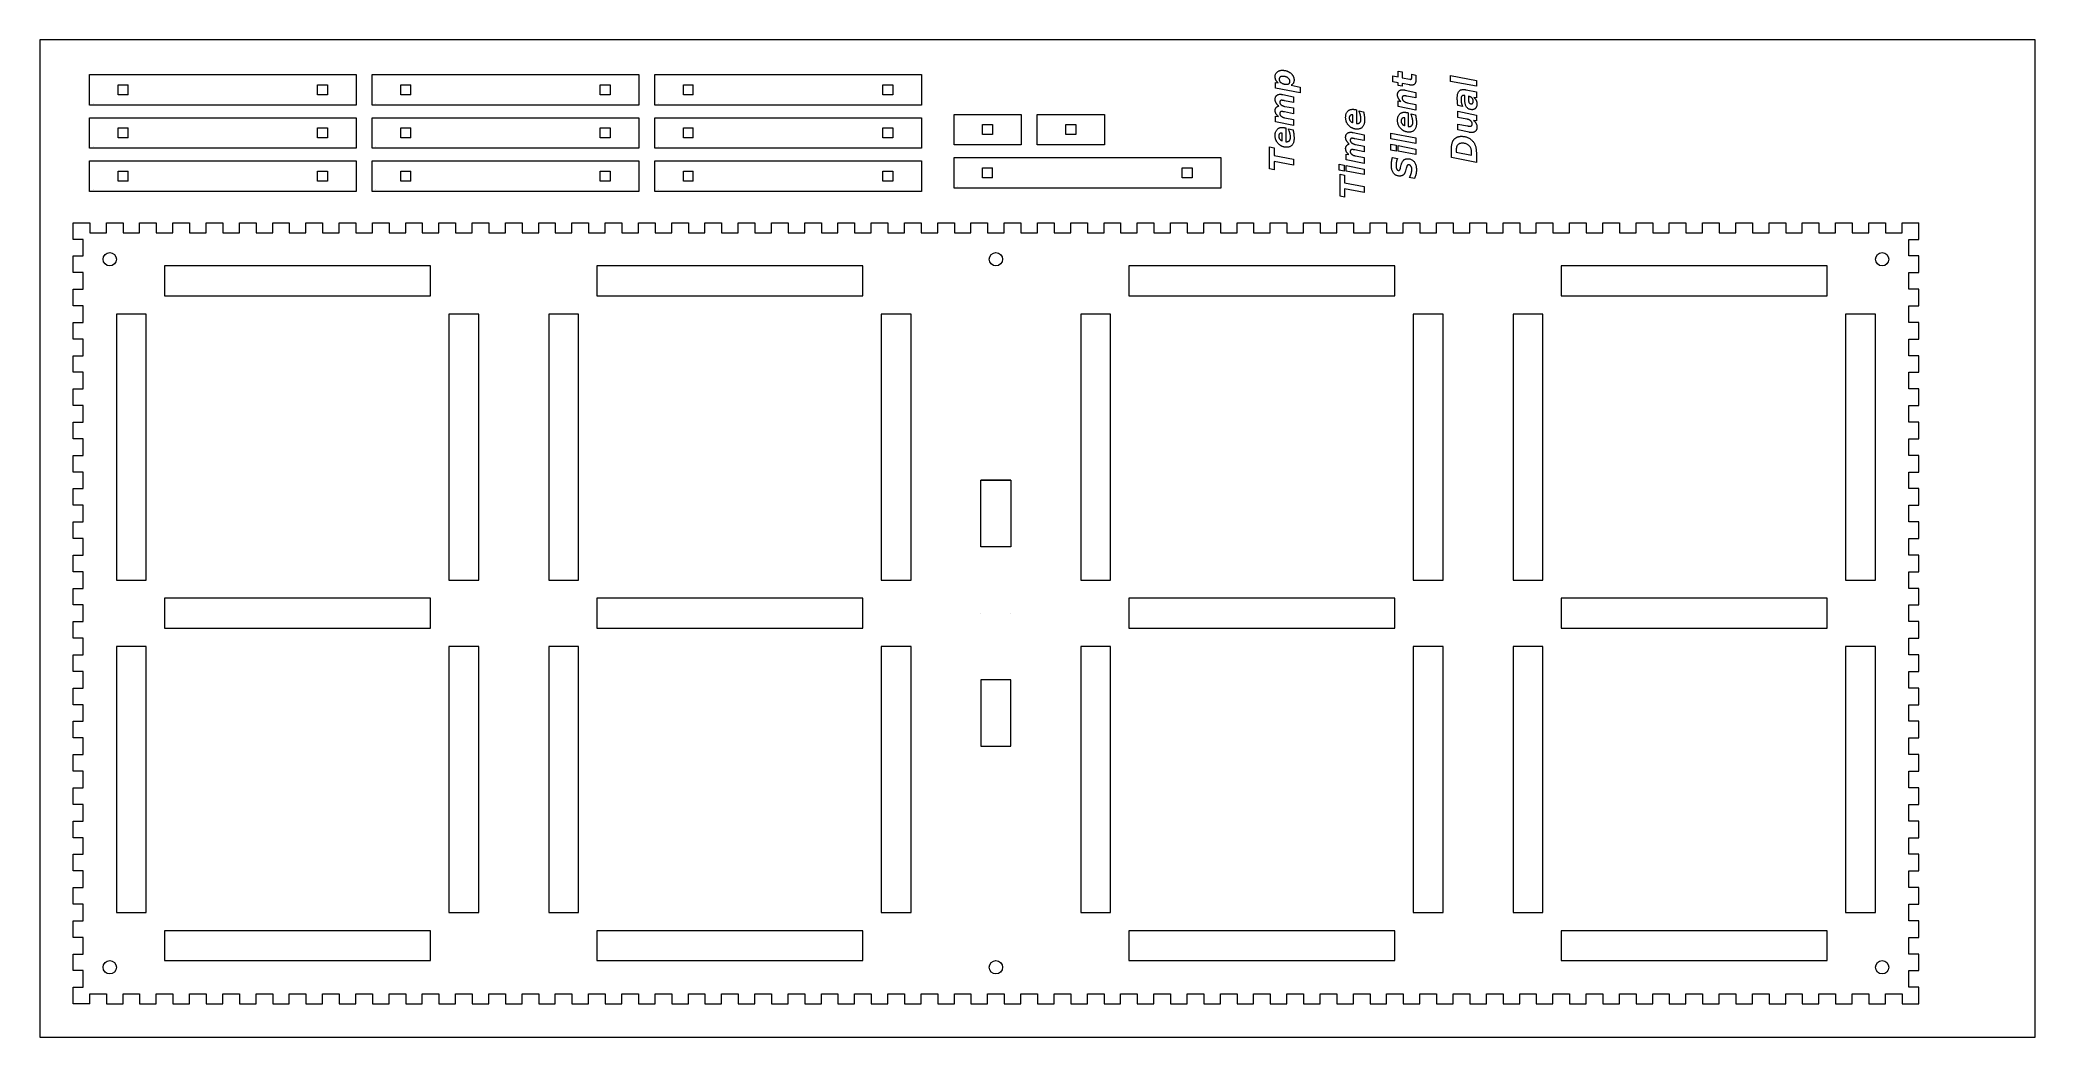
# Model space of a CAD drawing. Header units: millimetres. Extents: x 0 to 600, y 0 to 300.
import ezdxf

# ---------------------------------------------------------------- set-up
doc = ezdxf.new("R2010")
doc.units = ezdxf.units.MM
doc.layers.get('0').update_dxf_attribs({"linetype": 'CONTINUOUS', "lineweight": 0})

msp = doc.modelspace()

# ---------------------------------------------------------------- linework, layer by layer
for p, q in [((600, 300), (0, 300)), ((0, 300), (0, 0)), ((600, 0), (600, 300)), ((14.9, 280.4), (14.9, 289.6)), ((14.9, 289.6), (95.1, 289.6)), ((95.1, 289.6), (95.1, 280.4)), ((99.9, 280.4), (99.9, 289.6)), ((99.9, 289.6), (180.1, 289.6)), ((180.1, 289.6), (180.1, 280.4)), ((184.9, 280.4), (184.9, 289.6)), ((184.9, 289.6), (265.1, 289.6)), ((265.1, 289.6), (265.1, 280.4)), ((23.5, 283.5), (23.5, 286.5)), ((23.5, 286.5), (26.5, 286.5)), ((26.5, 283.5), (23.5, 283.5)), ((26.5, 283.5), (26.5, 286.5)), ((83.5, 286.5), (86.5, 286.5)), ((83.5, 283.5), (83.5, 286.5)), ((86.5, 283.5), (83.5, 283.5)), ((86.5, 286.5), (86.5, 283.5)), ((108.5, 283.5), (108.5, 286.5)), ((108.5, 286.5), (111.5, 286.5)), ((111.5, 283.5), (108.5, 283.5)), ((111.5, 283.5), (111.5, 286.5)), ((168.5, 286.5), (171.5, 286.5)), ((168.5, 283.5), (168.5, 286.5)), ((171.5, 283.5), (168.5, 283.5)), ((171.5, 286.5), (171.5, 283.5)), ((193.5, 283.5), (193.5, 286.5)), ((193.5, 286.5), (196.5, 286.5)), ((196.5, 283.5), (193.5, 283.5)), ((196.5, 283.5), (196.5, 286.5)), ((253.5, 286.5), (256.5, 286.5)), ((253.5, 283.5), (253.5, 286.5)), ((256.5, 283.5), (253.5, 283.5)), ((256.5, 286.5), (256.5, 283.5)), ((95.1, 280.4), (14.9, 280.4)), ((14.9, 267.4), (14.9, 276.6)), ((14.9, 276.6), (95.1, 276.6)), ((15, 281), (15, 281)), ((16, 281), (16, 281)), ((95.1, 276.6), (95.1, 267.4)), ((180.1, 280.4), (99.9, 280.4)), ((99.9, 267.4), (99.9, 276.6)), ((99.9, 276.6), (180.1, 276.6)), ((100, 281), (100, 281)), ((101, 281), (101, 281)), ((180.1, 276.6), (180.1, 267.4)), ((265.1, 280.4), (184.9, 280.4)), ((184.9, 267.4), (184.9, 276.6)), ((184.9, 276.6), (265.1, 276.6)), ((185, 281), (185, 281)), ((186, 281), (186, 281)), ((265.1, 276.6), (265.1, 267.4)), ((274.9, 268.4), (274.9, 277.6)), ((274.9, 277.6), (295.1, 277.6)), ((295.1, 277.6), (295.1, 268.4)), ((299.9, 268.4), (299.9, 277.6)), ((299.9, 277.6), (320.1, 277.6)), ((320.1, 277.6), (320.1, 268.4)), ((23.5, 270.5), (23.5, 273.5)), ((23.5, 273.5), (26.5, 273.5)), ((26.5, 270.5), (23.5, 270.5)), ((26.5, 270.5), (26.5, 273.5)), ((83.5, 273.5), (86.5, 273.5)), ((83.5, 270.5), (83.5, 273.5)), ((86.5, 270.5), (83.5, 270.5)), ((86.5, 273.5), (86.5, 270.5)), ((108.5, 270.5), (108.5, 273.5)), ((108.5, 273.5), (111.5, 273.5)), ((111.5, 270.5), (108.5, 270.5)), ((111.5, 270.5), (111.5, 273.5)), ((168.5, 273.5), (171.5, 273.5)), ((168.5, 270.5), (168.5, 273.5)), ((171.5, 270.5), (168.5, 270.5)), ((171.5, 273.5), (171.5, 270.5)), ((193.5, 270.5), (193.5, 273.5)), ((193.5, 273.5), (196.5, 273.5)), ((196.5, 270.5), (193.5, 270.5)), ((196.5, 270.5), (196.5, 273.5)), ((253.5, 273.5), (256.5, 273.5)), ((253.5, 270.5), (253.5, 273.5)), ((256.5, 270.5), (253.5, 270.5)), ((256.5, 273.5), (256.5, 270.5)), ((283.5, 271.5), (283.5, 274.5)), ((283.5, 274.5), (286.5, 274.5)), ((286.5, 271.5), (283.5, 271.5)), ((286.5, 274.5), (286.5, 271.5)), ((308.5, 271.5), (308.5, 274.5)), ((308.5, 274.5), (311.5, 274.5)), ((311.5, 271.5), (308.5, 271.5)), ((311.5, 274.5), (311.5, 271.5)), ((95.1, 267.4), (14.9, 267.4)), ((15, 268), (15, 268)), ((16, 268), (16, 268)), ((180.1, 267.4), (99.9, 267.4)), ((100, 268), (100, 268)), ((101, 268), (101, 268)), ((265.1, 267.4), (184.9, 267.4)), ((185, 268), (185, 268)), ((186, 268), (186, 268)), ((295.1, 268.4), (274.9, 268.4)), ((274.9, 255.4), (274.9, 264.6)), ((274.9, 264.6), (355.1, 264.6)), ((320.1, 268.4), (299.9, 268.4)), ((355.1, 264.6), (355.1, 255.4)), ((14.9, 254.4), (14.9, 263.6)), ((14.9, 263.6), (95.1, 263.6)), ((23.5, 257.5), (23.5, 260.5)), ((23.5, 260.5), (26.5, 260.5)), ((26.5, 257.5), (26.5, 260.5)), ((83.5, 260.5), (86.5, 260.5)), ((83.5, 257.5), (83.5, 260.5)), ((86.5, 260.5), (86.5, 257.5)), ((95.1, 263.6), (95.1, 254.4)), ((99.9, 254.4), (99.9, 263.6)), ((99.9, 263.6), (180.1, 263.6)), ((108.5, 257.5), (108.5, 260.5)), ((108.5, 260.5), (111.5, 260.5)), ((111.5, 257.5), (111.5, 260.5)), ((168.5, 260.5), (171.5, 260.5)), ((168.5, 257.5), (168.5, 260.5)), ((171.5, 260.5), (171.5, 257.5)), ((180.1, 263.6), (180.1, 254.4)), ((184.9, 254.4), (184.9, 263.6)), ((184.9, 263.6), (265.1, 263.6)), ((193.5, 257.5), (193.5, 260.5)), ((193.5, 260.5), (196.5, 260.5)), ((196.5, 257.5), (196.5, 260.5)), ((253.5, 260.5), (256.5, 260.5)), ((253.5, 257.5), (253.5, 260.5)), ((256.5, 260.5), (256.5, 257.5)), ((265.1, 263.6), (265.1, 254.4)), ((283.5, 258.5), (283.5, 261.5)), ((283.5, 261.5), (286.5, 261.5)), ((286.5, 258.5), (283.5, 258.5)), ((286.5, 258.5), (286.5, 261.5)), ((343.5, 261.5), (346.5, 261.5)), ((343.5, 258.5), (343.5, 261.5)), ((346.5, 258.5), (343.5, 258.5)), ((346.5, 261.5), (346.5, 258.5)), ((95.1, 254.4), (14.9, 254.4)), ((15, 255), (15, 255)), ((16, 255), (16, 255)), ((26.5, 257.5), (23.5, 257.5)), ((86.5, 257.5), (83.5, 257.5)), ((180.1, 254.4), (99.9, 254.4)), ((100, 255), (100, 255)), ((101, 255), (101, 255)), ((111.5, 257.5), (108.5, 257.5)), ((171.5, 257.5), (168.5, 257.5)), ((265.1, 254.4), (184.9, 254.4)), ((185, 255), (185, 255)), ((186, 255), (186, 255)), ((196.5, 257.5), (193.5, 257.5)), ((256.5, 257.5), (253.5, 257.5)), ((355.1, 255.4), (274.9, 255.4)), ((275, 256), (275, 256)), ((276, 256), (276, 256)), ((10, 240), (10, 245)), ((10, 245), (15, 245)), ((13, 240), (10, 240)), ((13, 235), (13, 240)), ((15, 245), (15, 242)), ((15, 242), (20, 242)), ((20, 242), (20, 245)), ((20, 245), (25, 245)), ((25, 245), (25, 242)), ((25, 242), (30, 242)), ((30, 242), (30, 245)), ((30, 245), (35, 245)), ((35, 245), (35, 242)), ((35, 242), (40, 242)), ((40, 242), (40, 245)), ((40, 245), (45, 245)), ((45, 245), (45, 242)), ((45, 242), (50, 242)), ((50, 242), (50, 245)), ((50, 245), (55, 245)), ((55, 245), (55, 242)), ((55, 242), (60, 242)), ((60, 242), (60, 245)), ((60, 245), (65, 245)), ((65, 245), (65, 242)), ((65, 242), (70, 242)), ((70, 242), (70, 245)), ((70, 245), (75, 245)), ((75, 245), (75, 242)), ((75, 242), (80, 242)), ((80, 242), (80, 245)), ((80, 245), (85, 245)), ((85, 245), (85, 242)), ((85, 242), (90, 242)), ((90, 242), (90, 245)), ((90, 245), (95, 245)), ((95, 245), (95, 242)), ((95, 242), (100, 242)), ((100, 242), (100, 245)), ((100, 245), (105, 245)), ((105, 245), (105, 242)), ((105, 242), (110, 242)), ((110, 242), (110, 245)), ((110, 245), (115, 245)), ((115, 245), (115, 242)), ((115, 242), (120, 242)), ((120, 242), (120, 245)), ((120, 245), (125, 245)), ((125, 245), (125, 242)), ((125, 242), (130, 242)), ((130, 242), (130, 245)), ((130, 245), (135, 245)), ((135, 245), (135, 242)), ((135, 242), (140, 242)), ((140, 242), (140, 245)), ((140, 245), (145, 245)), ((145, 245), (145, 242)), ((145, 242), (150, 242)), ((150, 242), (150, 245)), ((150, 245), (155, 245)), ((155, 245), (155, 242)), ((155, 242), (160, 242)), ((160, 242), (160, 245)), ((160, 245), (165, 245)), ((165, 245), (165, 242)), ((165, 242), (170, 242)), ((170, 242), (170, 245)), ((170, 245), (175, 245)), ((175, 245), (175, 242)), ((175, 242), (180, 242)), ((180, 242), (180, 245)), ((180, 245), (185, 245)), ((185, 245), (185, 242)), ((185, 242), (190, 242)), ((190, 242), (190, 245)), ((190, 245), (195, 245)), ((195, 245), (195, 242)), ((195, 242), (200, 242)), ((200, 242), (200, 245)), ((200, 245), (205, 245)), ((205, 245), (205, 242)), ((205, 242), (210, 242)), ((210, 242), (210, 245)), ((210, 245), (215, 245)), ((215, 245), (215, 242)), ((215, 242), (220, 242)), ((220, 242), (220, 245)), ((220, 245), (225, 245)), ((225, 245), (225, 242)), ((225, 242), (230, 242)), ((230, 242), (230, 245)), ((230, 245), (235, 245)), ((235, 245), (235, 242)), ((235, 242), (240, 242)), ((240, 242), (240, 245)), ((240, 245), (245, 245)), ((245, 245), (245, 242)), ((245, 242), (250, 242)), ((250, 242), (250, 245)), ((250, 245), (255, 245)), ((255, 245), (255, 242)), ((255, 242), (260, 242)), ((260, 242), (260, 245)), ((260, 245), (265, 245)), ((265, 245), (265, 242)), ((265, 242), (270, 242)), ((270, 242), (270, 245)), ((270, 245), (275, 245)), ((275, 245), (275, 242)), ((275, 242), (280, 242)), ((280, 242), (280, 245)), ((280, 245), (285, 245)), ((285, 245), (285, 242)), ((285, 242), (290, 242)), ((290, 242), (290, 245)), ((290, 245), (295, 245)), ((295, 245), (295, 242)), ((295, 242), (300, 242)), ((300, 242), (300, 245)), ((300, 245), (305, 245)), ((305, 245), (305, 242)), ((305, 242), (310, 242)), ((310, 242), (310, 245)), ((310, 245), (315, 245)), ((315, 245), (315, 242)), ((315, 242), (320, 242)), ((320, 242), (320, 245)), ((320, 245), (325, 245)), ((325, 245), (325, 242)), ((325, 242), (330, 242)), ((330, 242), (330, 245)), ((330, 245), (335, 245)), ((335, 245), (335, 242)), ((335, 242), (340, 242)), ((340, 242), (340, 245)), ((340, 245), (345, 245)), ((345, 245), (345, 242)), ((345, 242), (350, 242)), ((350, 242), (350, 245)), ((350, 245), (355, 245)), ((355, 245), (355, 242)), ((355, 242), (360, 242)), ((360, 242), (360, 245)), ((360, 245), (365, 245)), ((365, 245), (365, 242)), ((365, 242), (370, 242)), ((370, 242), (370, 245)), ((370, 245), (375, 245)), ((375, 245), (375, 242)), ((375, 242), (380, 242)), ((380, 242), (380, 245)), ((380, 245), (385, 245)), ((385, 245), (385, 242)), ((385, 242), (390, 242)), ((390, 242), (390, 245)), ((390, 245), (395, 245)), ((395, 245), (395, 242)), ((395, 242), (400, 242)), ((400, 242), (400, 245)), ((400, 245), (405, 245)), ((405, 245), (405, 242)), ((405, 242), (410, 242)), ((410, 242), (410, 245)), ((410, 245), (415, 245)), ((415, 245), (415, 242)), ((415, 242), (420, 242)), ((420, 242), (420, 245)), ((420, 245), (425, 245)), ((425, 245), (425, 242)), ((425, 242), (430, 242)), ((430, 242), (430, 245)), ((430, 245), (435, 245)), ((435, 245), (435, 242)), ((435, 242), (440, 242)), ((440, 242), (440, 245)), ((440, 245), (445, 245)), ((445, 245), (445, 242)), ((445, 242), (450, 242)), ((450, 242), (450, 245)), ((450, 245), (455, 245)), ((455, 245), (455, 242)), ((455, 242), (460, 242)), ((460, 242), (460, 245)), ((460, 245), (465, 245)), ((465, 245), (465, 242)), ((465, 242), (470, 242)), ((470, 242), (470, 245)), ((470, 245), (475, 245)), ((475, 245), (475, 242)), ((475, 242), (480, 242)), ((480, 242), (480, 245)), ((480, 245), (485, 245)), ((485, 245), (485, 242)), ((485, 242), (490, 242)), ((490, 242), (490, 245)), ((490, 245), (495, 245)), ((495, 245), (495, 242)), ((495, 242), (500, 242)), ((500, 242), (500, 245)), ((500, 245), (505, 245)), ((505, 245), (505, 242)), ((505, 242), (510, 242)), ((510, 242), (510, 245)), ((510, 245), (515, 245)), ((515, 245), (515, 242)), ((515, 242), (520, 242)), ((520, 242), (520, 245)), ((520, 245), (525, 245)), ((525, 245), (525, 242)), ((525, 242), (530, 242)), ((530, 242), (530, 245)), ((530, 245), (535, 245)), ((535, 245), (535, 242)), ((535, 242), (540, 242)), ((540, 242), (540, 245)), ((540, 245), (545, 245)), ((545, 245), (545, 242)), ((545, 242), (550, 242)), ((550, 242), (550, 245)), ((550, 245), (555, 245)), ((555, 245), (555, 242)), ((555, 242), (560, 242)), ((560, 242), (560, 245)), ((560, 245), (565, 245)), ((562, 235), (562, 240)), ((562, 240), (565, 240)), ((565, 240), (565, 245)), ((10, 230), (10, 235)), ((10, 235), (13, 235)), ((565, 235), (562, 235)), ((565, 230), (565, 235)), ((13, 230), (10, 230)), ((13, 225), (13, 230)), ((117.5, 232), (37.5, 232)), ((37.5, 232), (37.5, 223)), ((77.5, 232), (77.5, 232)), ((117.5, 223), (117.5, 232)), ((247.5, 232), (167.5, 232)), ((167.5, 232), (167.5, 223)), ((207.5, 232), (207.5, 232)), ((247.5, 223), (247.5, 232)), ((407.5, 232), (327.5, 232)), ((327.5, 232), (327.5, 223)), ((367.5, 232), (367.5, 232)), ((407.5, 223), (407.5, 232)), ((537.5, 232), (457.5, 232)), ((457.5, 232), (457.5, 223)), ((497.5, 232), (497.5, 232)), ((537.5, 223), (537.5, 232)), ((562, 225), (562, 230)), ((562, 230), (565, 230)), ((10, 220), (10, 225)), ((10, 225), (13, 225)), ((37.5, 223), (117.5, 223)), ((77.5, 223), (77.5, 223)), ((167.5, 223), (247.5, 223)), ((207.5, 223), (207.5, 223)), ((327.5, 223), (407.5, 223)), ((367.5, 223), (367.5, 223)), ((457.5, 223), (537.5, 223)), ((497.5, 223), (497.5, 223)), ((565, 225), (562, 225)), ((565, 220), (565, 225)), ((13, 220), (10, 220)), ((13, 215), (13, 220)), ((32, 217.5), (23, 217.5)), ((23, 217.5), (23, 137.5)), ((32, 137.5), (32, 217.5)), ((132, 217.5), (123, 217.5)), ((123, 217.5), (123, 137.5)), ((132, 137.5), (132, 217.5)), ((162, 217.5), (153, 217.5)), ((153, 217.5), (153, 137.5)), ((162, 137.5), (162, 217.5)), ((262, 217.5), (253, 217.5)), ((253, 217.5), (253, 137.5)), ((262, 137.5), (262, 217.5)), ((322, 217.5), (313, 217.5)), ((313, 217.5), (313, 137.5)), ((322, 137.5), (322, 217.5)), ((422, 217.5), (413, 217.5)), ((413, 217.5), (413, 137.5)), ((422, 137.5), (422, 217.5)), ((452, 217.5), (443, 217.5)), ((443, 217.5), (443, 137.5)), ((452, 137.5), (452, 217.5)), ((552, 217.5), (543, 217.5)), ((543, 217.5), (543, 137.5)), ((552, 137.5), (552, 217.5)), ((562, 215), (562, 220)), ((562, 220), (565, 220)), ((10, 210), (10, 215)), ((10, 215), (13, 215)), ((13, 210), (10, 210)), ((13, 205), (13, 210)), ((565, 215), (562, 215)), ((562, 205), (562, 210)), ((562, 210), (565, 210)), ((565, 210), (565, 215)), ((10, 200), (10, 205)), ((10, 205), (13, 205)), ((565, 205), (562, 205)), ((565, 200), (565, 205)), ((13, 200), (10, 200)), ((13, 195), (13, 200)), ((562, 195), (562, 200)), ((562, 200), (565, 200)), ((10, 190), (10, 195)), ((10, 195), (13, 195)), ((565, 195), (562, 195)), ((565, 190), (565, 195)), ((13, 190), (10, 190)), ((13, 185), (13, 190)), ((562, 185), (562, 190)), ((562, 190), (565, 190)), ((10, 180), (10, 185)), ((10, 185), (13, 185)), ((13, 180), (10, 180)), ((13, 175), (13, 180)), ((565, 185), (562, 185)), ((562, 175), (562, 180)), ((562, 180), (565, 180)), ((565, 180), (565, 185)), ((10, 170), (10, 175)), ((10, 175), (13, 175)), ((23, 177.5), (23, 177.5)), ((32, 177.5), (32, 177.5)), ((123, 177.5), (123, 177.5)), ((132, 177.5), (132, 177.5)), ((153, 177.5), (153, 177.5)), ((162, 177.5), (162, 177.5)), ((253, 177.5), (253, 177.5)), ((262, 177.5), (262, 177.5)), ((313, 177.5), (313, 177.5)), ((322, 177.5), (322, 177.5)), ((413, 177.5), (413, 177.5)), ((422, 177.5), (422, 177.5)), ((443, 177.5), (443, 177.5)), ((452, 177.5), (452, 177.5)), ((543, 177.5), (543, 177.5)), ((552, 177.5), (552, 177.5)), ((565, 175), (562, 175)), ((565, 170), (565, 175)), ((13, 170), (10, 170)), ((13, 165), (13, 170)), ((562, 165), (562, 170)), ((562, 170), (565, 170)), ((10, 160), (10, 165)), ((10, 165), (13, 165)), ((292, 167.5), (283, 167.5)), ((283, 167.5), (292, 167.5)), ((283, 147.5), (283, 167.5)), ((292, 167.5), (292, 147.5)), ((565, 165), (562, 165)), ((565, 160), (565, 165)), ((13, 160), (10, 160)), ((13, 155), (13, 160)), ((562, 155), (562, 160)), ((562, 160), (565, 160)), ((10, 150), (10, 155)), ((10, 155), (13, 155)), ((13, 150), (10, 150)), ((13, 145), (13, 150)), ((565, 155), (562, 155)), ((562, 145), (562, 150)), ((562, 150), (565, 150)), ((565, 150), (565, 155)), ((10, 140), (10, 145)), ((10, 145), (13, 145)), ((292, 147.5), (283, 147.5)), ((565, 145), (562, 145)), ((565, 140), (565, 145)), ((13, 140), (10, 140)), ((13, 135), (13, 140)), ((562, 135), (562, 140)), ((562, 140), (565, 140)), ((10, 130), (10, 135)), ((10, 135), (13, 135)), ((23, 137.5), (32, 137.5)), ((117.5, 132), (37.5, 132)), ((37.5, 132), (37.5, 123)), ((77.5, 132), (77.5, 132)), ((117.5, 123), (117.5, 132)), ((123, 137.5), (132, 137.5)), ((153, 137.5), (162, 137.5)), ((247.5, 132), (167.5, 132)), ((167.5, 132), (167.5, 123)), ((207.5, 132), (207.5, 132)), ((247.5, 123), (247.5, 132)), ((253, 137.5), (262, 137.5)), ((313, 137.5), (322, 137.5)), ((407.5, 132), (327.5, 132)), ((327.5, 132), (327.5, 123)), ((407.5, 123), (407.5, 132)), ((413, 137.5), (422, 137.5)), ((443, 137.5), (452, 137.5)), ((537.5, 132), (457.5, 132)), ((457.5, 132), (457.5, 123)), ((537.5, 123), (537.5, 132)), ((543, 137.5), (552, 137.5)), ((565, 135), (562, 135)), ((565, 130), (565, 135)), ((13, 130), (10, 130)), ((13, 125), (13, 130)), ((283, 127.5), (283, 127.5)), ((292, 127.5), (292, 127.5)), ((562, 125), (562, 130)), ((562, 130), (565, 130)), ((10, 120), (10, 125)), ((10, 125), (13, 125)), ((13, 120), (10, 120)), ((13, 115), (13, 120)), ((37.5, 123), (117.5, 123)), ((77.5, 123), (77.5, 123)), ((167.5, 123), (247.5, 123)), ((207.5, 123), (207.5, 123)), ((327.5, 123), (407.5, 123)), ((367.5, 123), (367.5, 123)), ((457.5, 123), (537.5, 123)), ((497.5, 123), (497.5, 123)), ((565, 125), (562, 125)), ((562, 115), (562, 120)), ((562, 120), (565, 120)), ((565, 120), (565, 125)), ((10, 110), (10, 115)), ((10, 115), (13, 115)), ((32, 117.5), (23, 117.5)), ((23, 117.5), (23, 37.5)), ((32, 37.5), (32, 117.5)), ((132, 117.5), (123, 117.5)), ((123, 117.5), (123, 37.5)), ((132, 37.5), (132, 117.5)), ((162, 117.5), (153, 117.5)), ((153, 117.5), (153, 37.5)), ((162, 37.5), (162, 117.5)), ((262, 117.5), (253, 117.5)), ((253, 117.5), (253, 37.5)), ((262, 37.5), (262, 117.5)), ((322, 117.5), (313, 117.5)), ((313, 117.5), (313, 37.5)), ((322, 37.5), (322, 117.5)), ((422, 117.5), (413, 117.5)), ((413, 117.5), (413, 37.5)), ((422, 37.5), (422, 117.5)), ((452, 117.5), (443, 117.5)), ((443, 117.5), (443, 37.5)), ((452, 37.5), (452, 117.5)), ((552, 117.5), (543, 117.5)), ((543, 117.5), (543, 37.5)), ((552, 37.5), (552, 117.5)), ((565, 115), (562, 115)), ((565, 110), (565, 115)), ((13, 110), (10, 110)), ((13, 105), (13, 110)), ((562, 105), (562, 110)), ((562, 110), (565, 110)), ((10, 100), (10, 105)), ((10, 105), (13, 105)), ((292, 107.5), (283, 107.5)), ((283, 107.5), (283, 87.5)), ((292, 87.5), (292, 107.5)), ((565, 105), (562, 105)), ((565, 100), (565, 105)), ((13, 100), (10, 100)), ((13, 95), (13, 100)), ((562, 95), (562, 100)), ((562, 100), (565, 100)), ((10, 90), (10, 95)), ((10, 95), (13, 95)), ((13, 90), (10, 90)), ((13, 85), (13, 90)), ((565, 95), (562, 95)), ((562, 85), (562, 90)), ((562, 90), (565, 90)), ((565, 90), (565, 95)), ((10, 80), (10, 85)), ((10, 85), (13, 85)), ((283, 87.5), (292, 87.5)), ((283, 87.5), (292, 87.5)), ((565, 85), (562, 85)), ((565, 80), (565, 85)), ((13, 80), (10, 80)), ((13, 75), (13, 80)), ((562, 75), (562, 80)), ((562, 80), (565, 80)), ((10, 70), (10, 75)), ((10, 75), (13, 75)), ((23, 77.5), (23, 77.5)), ((32, 77.5), (32, 77.5)), ((123, 77.5), (123, 77.5)), ((132, 77.5), (132, 77.5)), ((153, 77.5), (153, 77.5)), ((162, 77.5), (162, 77.5)), ((253, 77.5), (253, 77.5)), ((262, 77.5), (262, 77.5)), ((313, 77.5), (313, 77.5)), ((322, 77.5), (322, 77.5)), ((413, 77.5), (413, 77.5)), ((422, 77.5), (422, 77.5)), ((443, 77.5), (443, 77.5)), ((452, 77.5), (452, 77.5)), ((543, 77.5), (543, 77.5)), ((552, 77.5), (552, 77.5)), ((565, 75), (562, 75)), ((565, 70), (565, 75)), ((13, 70), (10, 70)), ((13, 65), (13, 70)), ((562, 65), (562, 70)), ((562, 70), (565, 70)), ((10, 60), (10, 65)), ((10, 65), (13, 65)), ((13, 60), (10, 60)), ((13, 55), (13, 60)), ((565, 65), (562, 65)), ((562, 55), (562, 60)), ((562, 60), (565, 60)), ((565, 60), (565, 65)), ((10, 50), (10, 55)), ((10, 55), (13, 55)), ((565, 55), (562, 55)), ((565, 50), (565, 55)), ((13, 50), (10, 50)), ((13, 45), (13, 50)), ((562, 45), (562, 50)), ((562, 50), (565, 50)), ((10, 40), (10, 45)), ((10, 45), (13, 45)), ((565, 45), (562, 45)), ((565, 40), (565, 45)), ((13, 40), (10, 40)), ((13, 35), (13, 40)), ((23, 37.5), (32, 37.5)), ((123, 37.5), (132, 37.5)), ((153, 37.5), (162, 37.5)), ((253, 37.5), (262, 37.5)), ((313, 37.5), (322, 37.5)), ((413, 37.5), (422, 37.5)), ((443, 37.5), (452, 37.5)), ((543, 37.5), (552, 37.5)), ((562, 35), (562, 40)), ((562, 40), (565, 40)), ((10, 30), (10, 35)), ((10, 35), (13, 35)), ((13, 30), (10, 30)), ((13, 25), (13, 30)), ((117.5, 32), (37.5, 32)), ((37.5, 32), (37.5, 23)), ((117.5, 23), (117.5, 32)), ((247.5, 32), (167.5, 32)), ((167.5, 32), (167.5, 23)), ((247.5, 23), (247.5, 32)), ((407.5, 32), (327.5, 32)), ((327.5, 32), (327.5, 23)), ((407.5, 23), (407.5, 32)), ((537.5, 32), (457.5, 32)), ((457.5, 32), (457.5, 23)), ((537.5, 23), (537.5, 32)), ((565, 35), (562, 35)), ((562, 25), (562, 30)), ((562, 30), (565, 30)), ((565, 30), (565, 35)), ((10, 20), (10, 25)), ((10, 25), (13, 25)), ((565, 25), (562, 25)), ((565, 20), (565, 25)), ((13, 20), (10, 20)), ((13, 15), (13, 20)), ((37.5, 23), (117.5, 23)), ((77.5, 23), (77.5, 23)), ((167.5, 23), (247.5, 23)), ((207.5, 23), (207.5, 23)), ((327.5, 23), (407.5, 23)), ((367.5, 23), (367.5, 23)), ((457.5, 23), (537.5, 23)), ((497.5, 23), (497.5, 23)), ((562, 15), (562, 20)), ((562, 20), (565, 20)), ((10, 15), (13, 15)), ((10, 10), (10, 15)), ((15, 10), (15, 13)), ((15, 13), (20, 13)), ((20, 13), (20, 10)), ((25, 10), (25, 13)), ((25, 13), (30, 13)), ((30, 13), (30, 10)), ((35, 10), (35, 13)), ((35, 13), (40, 13)), ((40, 13), (40, 10)), ((45, 10), (45, 13)), ((45, 13), (50, 13)), ((50, 13), (50, 10)), ((55, 10), (55, 13)), ((55, 13), (60, 13)), ((60, 13), (60, 10)), ((65, 10), (65, 13)), ((65, 13), (70, 13)), ((70, 13), (70, 10)), ((75, 10), (75, 13)), ((75, 13), (80, 13)), ((80, 13), (80, 10)), ((85, 10), (85, 13)), ((85, 13), (90, 13)), ((90, 13), (90, 10)), ((95, 10), (95, 13)), ((95, 13), (100, 13)), ((100, 13), (100, 10)), ((105, 10), (105, 13)), ((105, 13), (110, 13)), ((110, 13), (110, 10)), ((115, 10), (115, 13)), ((115, 13), (120, 13)), ((120, 13), (120, 10)), ((125, 10), (125, 13)), ((125, 13), (130, 13)), ((130, 13), (130, 10)), ((135, 10), (135, 13)), ((135, 13), (140, 13)), ((140, 13), (140, 10)), ((145, 10), (145, 13)), ((145, 13), (150, 13)), ((150, 13), (150, 10)), ((155, 10), (155, 13)), ((155, 13), (160, 13)), ((160, 13), (160, 10)), ((165, 10), (165, 13)), ((165, 13), (170, 13)), ((170, 13), (170, 10)), ((175, 10), (175, 13)), ((175, 13), (180, 13)), ((180, 13), (180, 10)), ((185, 10), (185, 13)), ((185, 13), (190, 13)), ((190, 13), (190, 10)), ((195, 10), (195, 13)), ((195, 13), (200, 13)), ((200, 13), (200, 10)), ((205, 10), (205, 13)), ((205, 13), (210, 13)), ((210, 13), (210, 10)), ((215, 10), (215, 13)), ((215, 13), (220, 13)), ((220, 13), (220, 10)), ((225, 10), (225, 13)), ((225, 13), (230, 13)), ((230, 13), (230, 10)), ((235, 10), (235, 13)), ((235, 13), (240, 13)), ((240, 13), (240, 10)), ((245, 10), (245, 13)), ((245, 13), (250, 13)), ((250, 13), (250, 10)), ((255, 10), (255, 13)), ((255, 13), (260, 13)), ((260, 13), (260, 10)), ((265, 10), (265, 13)), ((265, 13), (270, 13)), ((270, 13), (270, 10)), ((275, 10), (275, 13)), ((275, 13), (280, 13)), ((280, 13), (280, 10)), ((285, 10), (285, 13)), ((285, 13), (290, 13)), ((290, 13), (290, 10)), ((295, 10), (295, 13)), ((295, 13), (300, 13)), ((300, 13), (300, 10)), ((305, 10), (305, 13)), ((305, 13), (310, 13)), ((310, 13), (310, 10)), ((315, 10), (315, 13)), ((315, 13), (320, 13)), ((320, 13), (320, 10)), ((325, 10), (325, 13)), ((325, 13), (330, 13)), ((330, 13), (330, 10)), ((335, 10), (335, 13)), ((335, 13), (340, 13)), ((340, 13), (340, 10)), ((345, 10), (345, 13)), ((345, 13), (350, 13)), ((350, 13), (350, 10)), ((355, 10), (355, 13)), ((355, 13), (360, 13)), ((360, 13), (360, 10)), ((365, 10), (365, 13)), ((365, 13), (370, 13)), ((370, 13), (370, 10)), ((375, 10), (375, 13)), ((375, 13), (380, 13)), ((380, 13), (380, 10)), ((385, 10), (385, 13)), ((385, 13), (390, 13)), ((390, 13), (390, 10)), ((395, 10), (395, 13)), ((395, 13), (400, 13)), ((400, 13), (400, 10)), ((405, 10), (405, 13)), ((405, 13), (410, 13)), ((410, 13), (410, 10)), ((415, 10), (415, 13)), ((415, 13), (420, 13)), ((420, 13), (420, 10)), ((425, 10), (425, 13)), ((425, 13), (430, 13)), ((430, 13), (430, 10)), ((435, 10), (435, 13)), ((435, 13), (440, 13)), ((440, 13), (440, 10)), ((445, 10), (445, 13)), ((445, 13), (450, 13)), ((450, 13), (450, 10)), ((455, 10), (455, 13)), ((455, 13), (460, 13)), ((460, 13), (460, 10)), ((465, 10), (465, 13)), ((465, 13), (470, 13)), ((470, 13), (470, 10)), ((475, 10), (475, 13)), ((475, 13), (480, 13)), ((480, 13), (480, 10)), ((485, 10), (485, 13)), ((485, 13), (490, 13)), ((490, 13), (490, 10)), ((495, 10), (495, 13)), ((495, 13), (500, 13)), ((500, 13), (500, 10)), ((505, 10), (505, 13)), ((505, 13), (510, 13)), ((510, 13), (510, 10)), ((515, 10), (515, 13)), ((515, 13), (520, 13)), ((520, 13), (520, 10)), ((525, 10), (525, 13)), ((525, 13), (530, 13)), ((530, 13), (530, 10)), ((535, 10), (535, 13)), ((535, 13), (540, 13)), ((540, 13), (540, 10)), ((545, 10), (545, 13)), ((545, 13), (550, 13)), ((550, 13), (550, 10)), ((555, 10), (555, 13)), ((555, 13), (560, 13)), ((560, 13), (560, 10)), ((565, 15), (562, 15)), ((565, 10), (565, 15)), ((15, 10), (10, 10)), ((20, 10), (25, 10)), ((30, 10), (35, 10)), ((40, 10), (45, 10)), ((50, 10), (55, 10)), ((60, 10), (65, 10)), ((70, 10), (75, 10)), ((80, 10), (85, 10)), ((90, 10), (95, 10)), ((100, 10), (105, 10)), ((110, 10), (115, 10)), ((120, 10), (125, 10)), ((130, 10), (135, 10)), ((140, 10), (145, 10)), ((150, 10), (155, 10)), ((160, 10), (165, 10)), ((170, 10), (175, 10)), ((180, 10), (185, 10)), ((190, 10), (195, 10)), ((200, 10), (205, 10)), ((210, 10), (215, 10)), ((220, 10), (225, 10)), ((230, 10), (235, 10)), ((240, 10), (245, 10)), ((250, 10), (255, 10)), ((260, 10), (265, 10)), ((270, 10), (275, 10)), ((280, 10), (285, 10)), ((290, 10), (295, 10)), ((300, 10), (305, 10)), ((310, 10), (315, 10)), ((320, 10), (325, 10)), ((330, 10), (335, 10)), ((340, 10), (345, 10)), ((350, 10), (355, 10)), ((360, 10), (365, 10)), ((370, 10), (375, 10)), ((380, 10), (385, 10)), ((390, 10), (395, 10)), ((400, 10), (405, 10)), ((410, 10), (415, 10)), ((420, 10), (425, 10)), ((430, 10), (435, 10)), ((440, 10), (445, 10)), ((450, 10), (455, 10)), ((460, 10), (465, 10)), ((470, 10), (475, 10)), ((480, 10), (485, 10)), ((490, 10), (495, 10)), ((500, 10), (505, 10)), ((510, 10), (515, 10)), ((520, 10), (525, 10)), ((530, 10), (535, 10)), ((540, 10), (545, 10)), ((550, 10), (555, 10)), ((560, 10), (565, 10)), ((0, 0), (600, 0))]:
    msp.add_line(p, q)
for points in [[(376.25, 286.33), (379, 285.78), (379, 284.11), (371.62, 285.5), (371.62, 287.23), (372.38, 287.07), (372.29, 287.15), (372.2, 287.23), (372.12, 287.31), (372.05, 287.39), (371.98, 287.48), (371.91, 287.56), (371.85, 287.65), (371.79, 287.73), (371.74, 287.82), (371.69, 287.91), (371.65, 288), (371.61, 288.09), (371.58, 288.18), (371.55, 288.27), (371.53, 288.37), (371.51, 288.47), (371.49, 288.57), (371.48, 288.67), (371.47, 288.77), (371.47, 288.87), (371.48, 289.05), (371.49, 289.23), (371.52, 289.39), (371.56, 289.55), (371.62, 289.7), (371.68, 289.84), (371.75, 289.98), (371.84, 290.1), (371.94, 290.22), (372.05, 290.33), (372.17, 290.44), (372.3, 290.53), (372.44, 290.61), (372.58, 290.68), (372.74, 290.74), (372.9, 290.79), (373.07, 290.82), (373.25, 290.85), (373.43, 290.87), (373.63, 290.87), (373.75, 290.87), (373.88, 290.86), (374, 290.86), (374.12, 290.84), (374.25, 290.83), (374.37, 290.8), (374.49, 290.78), (374.61, 290.75), (374.73, 290.72), (374.84, 290.68), (374.96, 290.65), (375.08, 290.6), (375.19, 290.56), (375.3, 290.51), (375.41, 290.46), (375.51, 290.4), (375.62, 290.34), (375.72, 290.28), (375.82, 290.21), (375.92, 290.14), (376.04, 290.05), (376.15, 289.96), (376.26, 289.87), (376.36, 289.77), (376.45, 289.67), (376.54, 289.57), (376.62, 289.47), (376.7, 289.36), (376.77, 289.25), (376.84, 289.14), (376.9, 289.03), (376.95, 288.92), (377, 288.8), (377.04, 288.68), (377.07, 288.56), (377.1, 288.44), (377.13, 288.32), (377.14, 288.2), (377.15, 288.07), (377.15, 287.95), (377.15, 287.84), (377.14, 287.73), (377.13, 287.62), (377.12, 287.52), (377.1, 287.43), (377.07, 287.33), (377.05, 287.24), (377.01, 287.16), (376.98, 287.07), (376.94, 286.99), (376.89, 286.91), (376.84, 286.84), (376.78, 286.77), (376.72, 286.7), (376.65, 286.63), (376.58, 286.57), (376.51, 286.5), (376.43, 286.44), (376.34, 286.39), (376.25, 286.33)], [(372.7, 288.14), (372.71, 288.01), (372.72, 287.88), (372.76, 287.76), (372.8, 287.65), (372.86, 287.54), (372.92, 287.43), (373.01, 287.33), (373.1, 287.23), (373.21, 287.14), (373.33, 287.06), (373.45, 286.98), (373.59, 286.9), (373.74, 286.84), (373.89, 286.79), (374.05, 286.74), (374.21, 286.7), (374.39, 286.67), (374.57, 286.65), (374.76, 286.64), (374.96, 286.64), (375.04, 286.64), (375.13, 286.65), (375.21, 286.66), (375.29, 286.67), (375.36, 286.7), (375.43, 286.72), (375.49, 286.75), (375.56, 286.79), (375.61, 286.83), (375.67, 286.87), (375.72, 286.92), (375.76, 286.98), (375.8, 287.03), (375.83, 287.09), (375.86, 287.16), (375.88, 287.23), (375.9, 287.3), (375.91, 287.37), (375.92, 287.45), (375.92, 287.53), (375.92, 287.66), (375.9, 287.78), (375.87, 287.9), (375.83, 288.02), (375.77, 288.13), (375.7, 288.23), (375.62, 288.33), (375.53, 288.43), (375.43, 288.52), (375.31, 288.61), (375.18, 288.69), (375.05, 288.76), (374.91, 288.82), (374.76, 288.88), (374.6, 288.92), (374.44, 288.96), (374.27, 288.99), (374.1, 289.01), (373.92, 289.02), (373.73, 289.03), (373.63, 289.03), (373.54, 289.02), (373.45, 289.01), (373.36, 288.99), (373.28, 288.97), (373.21, 288.95), (373.14, 288.92), (373.08, 288.88), (373.02, 288.84), (372.96, 288.8), (372.91, 288.75), (372.87, 288.7), (372.83, 288.65), (372.79, 288.59), (372.77, 288.52), (372.74, 288.45), (372.72, 288.38), (372.71, 288.31), (372.7, 288.23), (372.7, 288.14)], [(406.89, 289.14), (408.42, 288.85), (408.42, 290.61), (409.65, 290.36), (409.65, 288.61), (411.93, 288.16), (411.94, 288.16), (411.96, 288.16), (411.97, 288.15), (411.99, 288.15), (412, 288.15), (412.01, 288.15), (412.02, 288.14), (412.04, 288.14), (412.05, 288.14), (412.06, 288.14), (412.07, 288.14), (412.08, 288.14), (412.09, 288.13), (412.1, 288.13), (412.11, 288.13), (412.12, 288.13), (412.13, 288.13), (412.14, 288.13), (412.15, 288.13), (412.16, 288.13), (412.2, 288.13), (412.24, 288.14), (412.28, 288.14), (412.32, 288.15), (412.35, 288.17), (412.38, 288.18), (412.41, 288.2), (412.43, 288.22), (412.45, 288.25), (412.48, 288.28), (412.49, 288.31), (412.51, 288.34), (412.52, 288.38), (412.54, 288.43), (412.55, 288.47), (412.56, 288.52), (412.56, 288.58), (412.57, 288.64), (412.57, 288.7), (412.57, 288.77), (412.57, 289.66), (413.8, 289.41), (413.8, 287.97), (413.8, 287.82), (413.79, 287.67), (413.77, 287.53), (413.75, 287.41), (413.72, 287.28), (413.68, 287.17), (413.64, 287.06), (413.59, 286.96), (413.54, 286.87), (413.47, 286.78), (413.41, 286.7), (413.33, 286.64), (413.25, 286.57), (413.17, 286.52), (413.08, 286.48), (412.98, 286.44), (412.88, 286.41), (412.77, 286.39), (412.65, 286.38), (412.53, 286.37), (412.51, 286.37), (412.48, 286.37), (412.45, 286.38), (412.42, 286.38), (412.39, 286.38), (412.36, 286.38), (412.34, 286.38), (412.31, 286.38), (412.28, 286.39), (412.24, 286.39), (412.21, 286.39), (412.18, 286.4), (412.15, 286.4), (412.12, 286.4), (412.09, 286.41), (412.06, 286.41), (412.03, 286.42), (412, 286.42), (411.96, 286.43), (411.93, 286.43), (409.65, 286.87), (409.65, 286.03), (408.42, 286.26), (408.42, 287.12), (406.89, 287.42), (406.89, 289.14)], [(424.16, 287.48), (424.16, 289.28), (432, 287.76), (432, 286.04), (424.16, 287.48)], [(372.56, 280.12), (372.46, 280.2), (372.36, 280.28), (372.27, 280.37), (372.18, 280.46), (372.1, 280.55), (372.02, 280.64), (371.94, 280.73), (371.88, 280.83), (371.81, 280.93), (371.75, 281.03), (371.7, 281.13), (371.65, 281.24), (371.61, 281.34), (371.57, 281.45), (371.54, 281.55), (371.52, 281.66), (371.5, 281.77), (371.48, 281.87), (371.47, 281.98), (371.47, 282.09), (371.47, 282.23), (371.49, 282.37), (371.51, 282.5), (371.54, 282.62), (371.57, 282.74), (371.62, 282.85), (371.67, 282.96), (371.73, 283.06), (371.8, 283.15), (371.88, 283.24), (371.97, 283.31), (372.06, 283.39), (372.15, 283.45), (372.26, 283.5), (372.37, 283.55), (372.48, 283.59), (372.6, 283.62), (372.73, 283.64), (372.86, 283.65), (373, 283.65), (373.03, 283.65), (373.06, 283.65), (373.09, 283.65), (373.13, 283.65), (373.16, 283.65), (373.2, 283.64), (373.23, 283.64), (373.27, 283.64), (373.3, 283.63), (373.34, 283.63), (373.38, 283.62), (373.42, 283.62), (373.46, 283.61), (373.5, 283.61), (373.55, 283.6), (373.59, 283.59), (373.63, 283.59), (373.68, 283.58), (373.73, 283.57), (373.77, 283.56), (377, 282.88), (377, 281.16), (374.24, 281.7), (374.17, 281.72), (374.06, 281.74), (373.95, 281.76), (373.85, 281.78), (373.77, 281.8), (373.69, 281.81), (373.62, 281.82), (373.55, 281.83), (373.5, 281.84), (373.45, 281.84), (373.42, 281.84), (373.37, 281.84), (373.32, 281.83), (373.27, 281.83), (373.23, 281.82), (373.18, 281.8), (373.14, 281.79), (373.1, 281.77), (373.07, 281.75), (373.04, 281.72), (373, 281.69), (372.98, 281.66), (372.95, 281.63), (372.93, 281.59), (372.91, 281.56), (372.89, 281.52), (372.88, 281.47), (372.87, 281.43), (372.86, 281.38), (372.85, 281.34), (372.85, 281.29), (372.86, 281.19), (372.87, 281.1), (372.89, 281.01), (372.92, 280.92), (372.95, 280.84), (373, 280.76), (373.05, 280.68), (373.11, 280.6), (373.18, 280.53), (373.25, 280.46), (373.34, 280.4), (373.43, 280.33), (373.52, 280.28), (373.63, 280.22), (373.74, 280.17), (373.86, 280.12), (373.98, 280.08), (374.11, 280.04), (374.25, 280.01), (374.39, 279.98), (377, 279.51), (377, 277.77), (374.24, 278.32), (374.17, 278.34), (374.1, 278.35), (374.04, 278.36), (373.98, 278.37), (373.93, 278.38), (373.87, 278.39), (373.83, 278.4), (373.78, 278.41), (373.74, 278.42), (373.7, 278.42), (373.67, 278.43), (373.63, 278.43), (373.6, 278.44), (373.57, 278.44), (373.54, 278.44), (373.51, 278.45), (373.48, 278.45), (373.46, 278.45), (373.44, 278.45), (373.41, 278.45), (373.36, 278.45), (373.31, 278.45), (373.27, 278.44), (373.22, 278.43), (373.18, 278.41), (373.14, 278.4), (373.1, 278.38), (373.07, 278.36), (373.03, 278.33), (373, 278.3), (372.97, 278.27), (372.95, 278.24), (372.93, 278.2), (372.91, 278.17), (372.89, 278.12), (372.88, 278.08), (372.87, 278.04), (372.86, 277.99), (372.85, 277.94), (372.85, 277.89), (372.86, 277.79), (372.87, 277.7), (372.89, 277.61), (372.92, 277.53), (372.96, 277.44), (373, 277.36), (373.06, 277.28), (373.12, 277.2), (373.19, 277.13), (373.27, 277.05), (373.35, 276.98), (373.45, 276.92), (373.54, 276.86), (373.65, 276.8), (373.76, 276.75), (373.87, 276.7), (373.99, 276.66), (374.12, 276.62), (374.25, 276.59), (374.39, 276.56), (377, 276.04), (377, 274.28), (371.62, 275.36), (371.62, 277.09), (372.45, 276.93), (372.36, 277.01), (372.27, 277.09), (372.18, 277.17), (372.1, 277.26), (372.03, 277.34), (371.95, 277.43), (371.89, 277.51), (371.83, 277.6), (371.77, 277.69), (371.72, 277.78), (371.67, 277.87), (371.63, 277.96), (371.59, 278.05), (371.56, 278.14), (371.53, 278.23), (371.51, 278.33), (371.49, 278.42), (371.48, 278.52), (371.47, 278.61), (371.47, 278.71), (371.47, 278.82), (371.48, 278.92), (371.5, 279.02), (371.52, 279.12), (371.55, 279.22), (371.58, 279.31), (371.62, 279.4), (371.67, 279.48), (371.72, 279.57), (371.78, 279.65), (371.84, 279.72), (371.91, 279.79), (371.98, 279.86), (372.05, 279.91), (372.13, 279.96), (372.21, 280.01), (372.29, 280.04), (372.38, 280.08), (372.47, 280.1), (372.56, 280.12)], [(410.57, 284.9), (413.8, 284.22), (413.8, 282.52), (411.04, 283.06), (410.98, 283.07), (410.93, 283.08), (410.88, 283.09), (410.84, 283.1), (410.79, 283.11), (410.74, 283.12), (410.7, 283.12), (410.66, 283.13), (410.62, 283.14), (410.58, 283.14), (410.54, 283.15), (410.51, 283.16), (410.48, 283.16), (410.44, 283.16), (410.41, 283.17), (410.39, 283.17), (410.36, 283.17), (410.33, 283.17), (410.31, 283.17), (410.29, 283.18), (410.23, 283.17), (410.17, 283.17), (410.12, 283.16), (410.07, 283.15), (410.02, 283.13), (409.97, 283.11), (409.93, 283.09), (409.89, 283.07), (409.85, 283.04), (409.82, 283.01), (409.79, 282.97), (409.76, 282.93), (409.73, 282.89), (409.71, 282.85), (409.69, 282.8), (409.68, 282.75), (409.67, 282.7), (409.66, 282.65), (409.65, 282.59), (409.65, 282.53), (409.66, 282.43), (409.67, 282.33), (409.69, 282.23), (409.72, 282.13), (409.76, 282.04), (409.8, 281.95), (409.85, 281.87), (409.92, 281.78), (409.99, 281.7), (410.06, 281.63), (410.15, 281.55), (410.24, 281.49), (410.34, 281.42), (410.44, 281.36), (410.55, 281.31), (410.67, 281.26), (410.79, 281.21), (410.92, 281.17), (411.05, 281.14), (411.19, 281.1), (413.8, 280.59), (413.8, 278.85), (408.42, 279.92), (408.42, 281.63), (409.25, 281.47), (409.16, 281.57), (409.06, 281.66), (408.98, 281.76), (408.9, 281.86), (408.82, 281.95), (408.75, 282.05), (408.68, 282.14), (408.62, 282.24), (408.56, 282.34), (408.51, 282.43), (408.47, 282.53), (408.43, 282.63), (408.39, 282.72), (408.36, 282.82), (408.33, 282.92), (408.31, 283.02), (408.29, 283.13), (408.28, 283.23), (408.27, 283.33), (408.27, 283.44), (408.27, 283.58), (408.29, 283.72), (408.31, 283.85), (408.33, 283.98), (408.37, 284.1), (408.41, 284.21), (408.47, 284.31), (408.53, 284.41), (408.6, 284.5), (408.67, 284.59), (408.75, 284.66), (408.84, 284.73), (408.94, 284.79), (409.04, 284.85), (409.15, 284.89), (409.27, 284.93), (409.39, 284.96), (409.52, 284.98), (409.66, 284.99), (409.8, 284.99), (409.83, 284.99), (409.87, 284.99), (409.9, 284.99), (409.93, 284.99), (409.97, 284.99), (410, 284.98), (410.04, 284.98), (410.08, 284.98), (410.12, 284.97), (410.15, 284.97), (410.19, 284.96), (410.23, 284.96), (410.27, 284.95), (410.31, 284.95), (410.36, 284.94), (410.4, 284.93), (410.44, 284.93), (410.48, 284.92), (410.53, 284.91), (410.57, 284.9)], [(428.89, 284.99), (432, 284.35), (432, 282.53), (431.24, 282.68), (431.33, 282.59), (431.42, 282.5), (431.5, 282.41), (431.58, 282.32), (431.65, 282.23), (431.72, 282.14), (431.78, 282.05), (431.84, 281.95), (431.89, 281.86), (431.93, 281.76), (431.98, 281.66), (432.02, 281.56), (432.05, 281.46), (432.08, 281.36), (432.1, 281.26), (432.12, 281.15), (432.14, 281.04), (432.15, 280.93), (432.16, 280.82), (432.16, 280.71), (432.16, 280.56), (432.14, 280.41), (432.12, 280.27), (432.09, 280.13), (432.06, 280), (432.01, 279.88), (431.96, 279.77), (431.9, 279.66), (431.83, 279.56), (431.75, 279.46), (431.67, 279.37), (431.58, 279.29), (431.48, 279.23), (431.38, 279.17), (431.27, 279.12), (431.16, 279.07), (431.04, 279.04), (430.92, 279.02), (430.79, 279), (430.65, 279), (430.45, 279.01), (430.25, 279.03), (430.07, 279.07), (429.89, 279.13), (429.72, 279.2), (429.57, 279.29), (429.42, 279.4), (429.28, 279.52), (429.16, 279.66), (429.04, 279.81), (428.93, 279.98), (428.84, 280.17), (428.75, 280.37), (428.68, 280.58), (428.62, 280.81), (428.57, 281.05), (428.53, 281.31), (428.5, 281.58), (428.49, 281.86), (428.48, 282.16), (428.48, 283.24), (428.3, 283.25), (428.28, 283.26), (428.27, 283.26), (428.26, 283.26), (428.24, 283.27), (428.23, 283.27), (428.22, 283.27), (428.21, 283.27), (428.2, 283.27), (428.19, 283.27), (428.19, 283.27), (428.18, 283.28), (428.17, 283.28), (428.16, 283.28), (428.16, 283.28), (428.15, 283.28), (428.15, 283.28), (428.14, 283.28), (428.13, 283.28), (428.13, 283.28), (428.12, 283.28), (428.05, 283.27), (427.98, 283.26), (427.91, 283.25), (427.85, 283.23), (427.79, 283.2), (427.74, 283.16), (427.68, 283.12), (427.64, 283.08), (427.59, 283.02), (427.55, 282.97), (427.52, 282.9), (427.48, 282.83), (427.45, 282.75), (427.43, 282.67), (427.41, 282.58), (427.39, 282.48), (427.38, 282.38), (427.37, 282.27), (427.36, 282.16), (427.36, 282.04), (427.36, 281.93), (427.36, 281.82), (427.37, 281.71), (427.38, 281.6), (427.39, 281.49), (427.4, 281.39), (427.42, 281.28), (427.44, 281.17), (427.46, 281.07), (427.48, 280.97), (427.51, 280.86), (427.53, 280.76), (427.56, 280.66), (427.6, 280.55), (427.63, 280.45), (427.67, 280.35), (427.71, 280.25), (427.75, 280.16), (427.79, 280.06), (427.84, 279.96), (426.4, 280.22), (426.38, 280.33), (426.37, 280.44), (426.36, 280.56), (426.34, 280.67), (426.33, 280.79), (426.32, 280.9), (426.31, 281.02), (426.3, 281.14), (426.29, 281.25), (426.28, 281.37), (426.27, 281.49), (426.27, 281.61), (426.26, 281.73), (426.26, 281.85), (426.25, 281.98), (426.25, 282.1), (426.24, 282.22), (426.24, 282.35), (426.24, 282.48), (426.24, 282.6), (426.24, 282.85), (426.26, 283.08), (426.28, 283.3), (426.31, 283.5), (426.35, 283.7), (426.4, 283.88), (426.46, 284.04), (426.53, 284.2), (426.6, 284.34), (426.69, 284.47), (426.78, 284.58), (426.88, 284.69), (427, 284.78), (427.12, 284.86), (427.25, 284.93), (427.39, 284.98), (427.54, 285.02), (427.7, 285.06), (427.87, 285.07), (428.05, 285.08), (428.08, 285.08), (428.12, 285.08), (428.15, 285.08), (428.19, 285.08), (428.23, 285.07), (428.27, 285.07), (428.31, 285.07), (428.35, 285.07), (428.39, 285.06), (428.44, 285.06), (428.48, 285.05), (428.52, 285.05), (428.56, 285.04), (428.61, 285.04), (428.65, 285.03), (428.7, 285.02), (428.75, 285.01), (428.79, 285.01), (428.84, 285), (428.89, 284.99)], [(429.6, 282.14), (429.6, 282.01), (429.61, 281.88), (429.62, 281.76), (429.63, 281.65), (429.65, 281.54), (429.67, 281.44), (429.7, 281.35), (429.73, 281.26), (429.76, 281.18), (429.8, 281.11), (429.84, 281.04), (429.89, 280.98), (429.94, 280.93), (430, 280.89), (430.05, 280.85), (430.11, 280.82), (430.18, 280.79), (430.25, 280.77), (430.32, 280.76), (430.4, 280.76), (430.46, 280.76), (430.51, 280.77), (430.57, 280.78), (430.62, 280.79), (430.67, 280.81), (430.71, 280.83), (430.76, 280.86), (430.8, 280.89), (430.83, 280.93), (430.87, 280.97), (430.9, 281.01), (430.93, 281.05), (430.96, 281.1), (430.98, 281.16), (431, 281.21), (431.01, 281.27), (431.02, 281.33), (431.03, 281.4), (431.04, 281.46), (431.04, 281.53), (431.04, 281.65), (431.03, 281.75), (431.01, 281.85), (430.99, 281.95), (430.96, 282.05), (430.92, 282.14), (430.88, 282.23), (430.83, 282.31), (430.78, 282.39), (430.72, 282.47), (430.65, 282.54), (430.57, 282.61), (430.5, 282.67), (430.41, 282.73), (430.32, 282.78), (430.23, 282.83), (430.13, 282.88), (430.03, 282.91), (429.92, 282.95), (429.8, 282.98), (429.6, 283.02), (429.6, 282.14)], [(395.62, 279.03), (395.9, 278.98), (395.9, 274.84), (395.9, 274.84), (395.91, 274.84), (395.92, 274.83), (395.93, 274.83), (395.94, 274.83), (395.95, 274.83), (395.96, 274.83), (395.97, 274.83), (395.98, 274.83), (395.99, 274.83), (396, 274.83), (396.02, 274.83), (396.03, 274.83), (396.04, 274.83), (396.05, 274.83), (396.06, 274.83), (396.07, 274.83), (396.07, 274.83), (396.08, 274.83), (396.09, 274.83), (396.2, 274.83), (396.32, 274.84), (396.42, 274.86), (396.52, 274.88), (396.61, 274.91), (396.7, 274.94), (396.78, 274.99), (396.85, 275.04), (396.92, 275.09), (396.98, 275.15), (397.04, 275.22), (397.09, 275.3), (397.13, 275.38), (397.17, 275.47), (397.2, 275.57), (397.23, 275.67), (397.25, 275.78), (397.27, 275.89), (397.28, 276.01), (397.28, 276.14), (397.28, 276.26), (397.27, 276.37), (397.26, 276.49), (397.25, 276.61), (397.24, 276.73), (397.22, 276.85), (397.2, 276.97), (397.18, 277.09), (397.15, 277.22), (397.12, 277.34), (397.09, 277.47), (397.06, 277.6), (397.02, 277.73), (396.98, 277.86), (396.93, 277.99), (396.88, 278.12), (396.83, 278.26), (396.78, 278.39), (396.72, 278.53), (396.66, 278.67), (398.05, 278.39), (398.08, 278.26), (398.11, 278.13), (398.13, 278), (398.16, 277.88), (398.18, 277.75), (398.2, 277.62), (398.22, 277.49), (398.24, 277.37), (398.26, 277.24), (398.28, 277.11), (398.29, 276.98), (398.3, 276.86), (398.32, 276.73), (398.33, 276.6), (398.33, 276.47), (398.34, 276.34), (398.35, 276.21), (398.35, 276.08), (398.35, 275.95), (398.35, 275.82), (398.35, 275.57), (398.33, 275.33), (398.3, 275.1), (398.26, 274.89), (398.21, 274.68), (398.14, 274.49), (398.07, 274.31), (397.98, 274.14), (397.88, 273.98), (397.77, 273.83), (397.65, 273.7), (397.52, 273.58), (397.38, 273.48), (397.22, 273.39), (397.06, 273.31), (396.89, 273.25), (396.71, 273.2), (396.52, 273.16), (396.33, 273.14), (396.12, 273.14), (395.99, 273.14), (395.87, 273.14), (395.75, 273.16), (395.63, 273.17), (395.51, 273.19), (395.39, 273.22), (395.27, 273.24), (395.15, 273.28), (395.03, 273.31), (394.92, 273.36), (394.8, 273.4), (394.69, 273.45), (394.58, 273.51), (394.47, 273.57), (394.36, 273.63), (394.25, 273.69), (394.15, 273.76), (394.05, 273.84), (393.95, 273.92), (393.85, 274), (393.74, 274.1), (393.63, 274.21), (393.53, 274.31), (393.43, 274.43), (393.34, 274.55), (393.25, 274.67), (393.18, 274.79), (393.1, 274.92), (393.03, 275.05), (392.97, 275.19), (392.91, 275.33), (392.86, 275.47), (392.82, 275.62), (392.78, 275.77), (392.75, 275.92), (392.72, 276.08), (392.7, 276.24), (392.68, 276.4), (392.67, 276.57), (392.67, 276.73), (392.68, 276.95), (392.69, 277.16), (392.72, 277.35), (392.76, 277.54), (392.81, 277.72), (392.87, 277.89), (392.95, 278.05), (393.03, 278.2), (393.13, 278.34), (393.24, 278.48), (393.35, 278.6), (393.48, 278.71), (393.61, 278.81), (393.75, 278.89), (393.9, 278.96), (394.06, 279.02), (394.22, 279.07), (394.4, 279.1), (394.58, 279.12), (394.77, 279.13), (394.8, 279.13), (394.84, 279.13), (394.88, 279.12), (394.92, 279.12), (394.96, 279.12), (395, 279.12), (395.04, 279.11), (395.08, 279.11), (395.12, 279.11), (395.16, 279.1), (395.2, 279.1), (395.25, 279.09), (395.29, 279.09), (395.33, 279.08), (395.38, 279.07), (395.43, 279.07), (395.47, 279.06), (395.52, 279.05), (395.57, 279.04), (395.62, 279.03)], [(394.82, 277.41), (394.81, 277.41), (394.8, 277.41), (394.78, 277.41), (394.77, 277.42), (394.76, 277.42), (394.75, 277.42), (394.73, 277.42), (394.72, 277.43), (394.71, 277.43), (394.7, 277.43), (394.68, 277.43), (394.67, 277.43), (394.66, 277.43), (394.64, 277.43), (394.63, 277.43), (394.62, 277.44), (394.61, 277.44), (394.59, 277.44), (394.58, 277.44), (394.57, 277.44), (394.49, 277.43), (394.42, 277.43), (394.36, 277.41), (394.29, 277.4), (394.23, 277.38), (394.17, 277.35), (394.12, 277.32), (394.06, 277.28), (394.01, 277.24), (393.97, 277.19), (393.93, 277.14), (393.89, 277.09), (393.85, 277.04), (393.83, 276.98), (393.8, 276.91), (393.78, 276.85), (393.77, 276.77), (393.75, 276.7), (393.75, 276.62), (393.75, 276.54), (393.75, 276.44), (393.76, 276.34), (393.77, 276.24), (393.79, 276.15), (393.81, 276.06), (393.84, 275.97), (393.88, 275.88), (393.92, 275.8), (393.97, 275.72), (394.02, 275.65), (394.08, 275.57), (394.14, 275.51), (394.21, 275.44), (394.28, 275.38), (394.36, 275.32), (394.44, 275.27), (394.53, 275.22), (394.62, 275.17), (394.72, 275.12), (394.82, 275.08), (394.82, 277.41)], [(411.22, 278.14), (411.5, 278.09), (411.5, 273.94), (411.5, 273.94), (411.51, 273.94), (411.52, 273.94), (411.53, 273.94), (411.54, 273.94), (411.55, 273.94), (411.56, 273.94), (411.57, 273.94), (411.58, 273.94), (411.59, 273.94), (411.6, 273.94), (411.62, 273.94), (411.63, 273.94), (411.64, 273.93), (411.65, 273.93), (411.66, 273.93), (411.67, 273.93), (411.67, 273.93), (411.68, 273.93), (411.69, 273.93), (411.8, 273.94), (411.92, 273.95), (412.02, 273.96), (412.12, 273.99), (412.21, 274.01), (412.3, 274.05), (412.38, 274.09), (412.45, 274.14), (412.52, 274.2), (412.58, 274.26), (412.64, 274.33), (412.69, 274.41), (412.73, 274.49), (412.77, 274.58), (412.8, 274.67), (412.83, 274.78), (412.85, 274.88), (412.87, 275), (412.88, 275.12), (412.88, 275.25), (412.88, 275.36), (412.87, 275.48), (412.86, 275.6), (412.85, 275.71), (412.84, 275.83), (412.82, 275.95), (412.8, 276.08), (412.78, 276.2), (412.75, 276.32), (412.72, 276.45), (412.69, 276.57), (412.66, 276.7), (412.62, 276.83), (412.58, 276.96), (412.53, 277.09), (412.48, 277.23), (412.43, 277.36), (412.38, 277.5), (412.32, 277.63), (412.26, 277.77), (413.65, 277.5), (413.68, 277.37), (413.71, 277.24), (413.73, 277.11), (413.76, 276.98), (413.78, 276.86), (413.8, 276.73), (413.82, 276.6), (413.84, 276.47), (413.86, 276.34), (413.88, 276.22), (413.89, 276.09), (413.9, 275.96), (413.92, 275.84), (413.93, 275.71), (413.93, 275.58), (413.94, 275.45), (413.95, 275.32), (413.95, 275.19), (413.95, 275.06), (413.95, 274.93), (413.95, 274.68), (413.93, 274.44), (413.9, 274.21), (413.86, 273.99), (413.81, 273.79), (413.74, 273.6), (413.67, 273.41), (413.58, 273.25), (413.48, 273.09), (413.37, 272.94), (413.25, 272.81), (413.12, 272.69), (412.98, 272.59), (412.82, 272.49), (412.66, 272.42), (412.49, 272.35), (412.31, 272.31), (412.12, 272.27), (411.93, 272.25), (411.72, 272.24), (411.59, 272.25), (411.47, 272.25), (411.35, 272.26), (411.23, 272.28), (411.11, 272.3), (410.99, 272.32), (410.87, 272.35), (410.75, 272.38), (410.63, 272.42), (410.52, 272.46), (410.4, 272.51), (410.29, 272.56), (410.18, 272.61), (410.07, 272.67), (409.96, 272.73), (409.85, 272.8), (409.75, 272.87), (409.65, 272.94), (409.55, 273.02), (409.45, 273.1), (409.34, 273.21), (409.23, 273.31), (409.13, 273.42), (409.03, 273.54), (408.94, 273.65), (408.85, 273.77), (408.78, 273.9), (408.7, 274.03), (408.63, 274.16), (408.57, 274.3), (408.51, 274.44), (408.46, 274.58), (408.42, 274.73), (408.38, 274.88), (408.35, 275.03), (408.32, 275.19), (408.3, 275.35), (408.28, 275.51), (408.27, 275.67), (408.27, 275.84), (408.28, 276.06), (408.29, 276.26), (408.32, 276.46), (408.36, 276.65), (408.41, 276.83), (408.47, 277), (408.55, 277.16), (408.63, 277.31), (408.73, 277.45), (408.84, 277.59), (408.95, 277.71), (409.08, 277.82), (409.21, 277.92), (409.35, 278), (409.5, 278.07), (409.66, 278.13), (409.82, 278.18), (410, 278.21), (410.18, 278.23), (410.37, 278.23), (410.4, 278.23), (410.44, 278.23), (410.48, 278.23), (410.52, 278.23), (410.56, 278.23), (410.6, 278.22), (410.64, 278.22), (410.68, 278.22), (410.72, 278.21), (410.76, 278.21), (410.8, 278.2), (410.85, 278.2), (410.89, 278.19), (410.93, 278.19), (410.98, 278.18), (411.03, 278.17), (411.07, 278.17), (411.12, 278.16), (411.17, 278.15), (411.22, 278.14)], [(410.42, 276.51), (410.41, 276.52), (410.4, 276.52), (410.38, 276.52), (410.37, 276.52), (410.36, 276.53), (410.35, 276.53), (410.33, 276.53), (410.32, 276.53), (410.31, 276.54), (410.3, 276.54), (410.28, 276.54), (410.27, 276.54), (410.26, 276.54), (410.24, 276.54), (410.23, 276.54), (410.22, 276.54), (410.21, 276.54), (410.19, 276.54), (410.18, 276.54), (410.17, 276.54), (410.09, 276.54), (410.02, 276.53), (409.96, 276.52), (409.89, 276.51), (409.83, 276.48), (409.77, 276.46), (409.72, 276.43), (409.66, 276.39), (409.61, 276.35), (409.57, 276.3), (409.53, 276.25), (409.49, 276.2), (409.45, 276.14), (409.43, 276.08), (409.4, 276.02), (409.38, 275.95), (409.37, 275.88), (409.35, 275.81), (409.35, 275.73), (409.35, 275.65), (409.35, 275.55), (409.36, 275.45), (409.37, 275.35), (409.39, 275.25), (409.41, 275.16), (409.44, 275.07), (409.48, 274.99), (409.52, 274.91), (409.57, 274.83), (409.62, 274.75), (409.68, 274.68), (409.74, 274.61), (409.81, 274.55), (409.88, 274.49), (409.96, 274.43), (410.04, 274.37), (410.13, 274.32), (410.22, 274.28), (410.32, 274.23), (410.42, 274.19), (410.42, 276.51)], [(429.77, 272.21), (426.4, 272.92), (426.4, 274.69), (429.27, 274.13), (429.33, 274.12), (429.38, 274.11), (429.44, 274.1), (429.49, 274.09), (429.53, 274.08), (429.58, 274.07), (429.63, 274.06), (429.67, 274.06), (429.71, 274.05), (429.75, 274.04), (429.79, 274.04), (429.83, 274.03), (429.86, 274.03), (429.9, 274.02), (429.93, 274.02), (429.96, 274.02), (429.99, 274.02), (430.02, 274.02), (430.04, 274.02), (430.06, 274.01), (430.13, 274.02), (430.18, 274.02), (430.24, 274.03), (430.29, 274.04), (430.34, 274.06), (430.39, 274.08), (430.43, 274.1), (430.47, 274.13), (430.51, 274.15), (430.55, 274.19), (430.58, 274.22), (430.61, 274.26), (430.64, 274.3), (430.66, 274.35), (430.68, 274.4), (430.69, 274.45), (430.7, 274.5), (430.71, 274.56), (430.72, 274.62), (430.72, 274.68), (430.72, 274.79), (430.7, 274.9), (430.68, 275), (430.65, 275.1), (430.61, 275.19), (430.57, 275.28), (430.51, 275.37), (430.45, 275.46), (430.38, 275.54), (430.3, 275.62), (430.21, 275.7), (430.11, 275.77), (430.01, 275.84), (429.9, 275.9), (429.79, 275.96), (429.67, 276.01), (429.54, 276.06), (429.41, 276.1), (429.27, 276.14), (429.12, 276.17), (426.4, 276.7), (426.4, 278.52), (432, 277.4), (432, 275.62), (431.14, 275.78), (431.24, 275.69), (431.33, 275.6), (431.42, 275.5), (431.51, 275.4), (431.59, 275.31), (431.66, 275.21), (431.73, 275.11), (431.8, 275.01), (431.85, 274.91), (431.91, 274.81), (431.96, 274.71), (432, 274.6), (432.04, 274.5), (432.07, 274.39), (432.1, 274.29), (432.12, 274.18), (432.14, 274.07), (432.15, 273.96), (432.16, 273.85), (432.16, 273.74), (432.16, 273.59), (432.14, 273.44), (432.12, 273.31), (432.09, 273.18), (432.06, 273.05), (432.01, 272.94), (431.96, 272.83), (431.89, 272.73), (431.82, 272.63), (431.75, 272.54), (431.66, 272.46), (431.56, 272.39), (431.46, 272.33), (431.36, 272.27), (431.24, 272.23), (431.12, 272.19), (430.99, 272.16), (430.86, 272.14), (430.72, 272.12), (430.57, 272.12), (430.53, 272.12), (430.49, 272.12), (430.46, 272.12), (430.42, 272.12), (430.38, 272.13), (430.34, 272.13), (430.31, 272.13), (430.27, 272.13), (430.23, 272.14), (430.19, 272.14), (430.15, 272.15), (430.11, 272.15), (430.07, 272.16), (430.03, 272.16), (429.98, 272.17), (429.94, 272.18), (429.9, 272.18), (429.86, 272.19), (429.82, 272.2), (429.77, 272.21)], [(374.42, 273.57), (374.7, 273.52), (374.7, 269.38), (374.7, 269.38), (374.71, 269.38), (374.72, 269.38), (374.73, 269.38), (374.74, 269.38), (374.75, 269.38), (374.76, 269.38), (374.77, 269.37), (374.78, 269.37), (374.79, 269.37), (374.8, 269.37), (374.82, 269.37), (374.83, 269.37), (374.84, 269.37), (374.85, 269.37), (374.86, 269.37), (374.87, 269.37), (374.87, 269.37), (374.88, 269.37), (374.89, 269.37), (375, 269.37), (375.12, 269.38), (375.22, 269.4), (375.32, 269.42), (375.41, 269.45), (375.5, 269.49), (375.58, 269.53), (375.65, 269.58), (375.72, 269.63), (375.78, 269.7), (375.84, 269.77), (375.89, 269.84), (375.93, 269.92), (375.97, 270.01), (376, 270.11), (376.03, 270.21), (376.05, 270.32), (376.07, 270.43), (376.08, 270.56), (376.08, 270.69), (376.08, 270.8), (376.07, 270.91), (376.06, 271.03), (376.05, 271.15), (376.04, 271.27), (376.02, 271.39), (376, 271.51), (375.98, 271.63), (375.95, 271.76), (375.92, 271.88), (375.89, 272.01), (375.86, 272.14), (375.82, 272.27), (375.78, 272.4), (375.73, 272.53), (375.68, 272.66), (375.63, 272.8), (375.58, 272.93), (375.52, 273.07), (375.46, 273.21), (376.85, 272.93), (376.88, 272.8), (376.91, 272.68), (376.93, 272.55), (376.96, 272.42), (376.98, 272.29), (377, 272.16), (377.02, 272.04), (377.04, 271.91), (377.06, 271.78), (377.08, 271.65), (377.09, 271.53), (377.1, 271.4), (377.12, 271.27), (377.13, 271.14), (377.13, 271.01), (377.14, 270.88), (377.15, 270.75), (377.15, 270.62), (377.15, 270.49), (377.15, 270.36), (377.15, 270.11), (377.13, 269.87), (377.1, 269.64), (377.06, 269.43), (377.01, 269.22), (376.94, 269.03), (376.87, 268.85), (376.78, 268.68), (376.68, 268.52), (376.57, 268.38), (376.45, 268.24), (376.32, 268.13), (376.18, 268.02), (376.02, 267.93), (375.86, 267.85), (375.69, 267.79), (375.51, 267.74), (375.32, 267.71), (375.13, 267.69), (374.92, 267.68), (374.79, 267.68), (374.67, 267.69), (374.55, 267.7), (374.43, 267.71), (374.31, 267.73), (374.19, 267.76), (374.07, 267.79), (373.95, 267.82), (373.83, 267.86), (373.72, 267.9), (373.6, 267.95), (373.49, 268), (373.38, 268.05), (373.27, 268.11), (373.16, 268.17), (373.05, 268.24), (372.95, 268.31), (372.85, 268.38), (372.75, 268.46), (372.65, 268.54), (372.54, 268.64), (372.43, 268.75), (372.33, 268.86), (372.23, 268.97), (372.14, 269.09), (372.05, 269.21), (371.98, 269.33), (371.9, 269.46), (371.83, 269.6), (371.77, 269.73), (371.71, 269.87), (371.66, 270.02), (371.62, 270.16), (371.58, 270.31), (371.55, 270.47), (371.52, 270.62), (371.5, 270.78), (371.48, 270.94), (371.47, 271.11), (371.47, 271.28), (371.48, 271.49), (371.49, 271.7), (371.52, 271.89), (371.56, 272.08), (371.61, 272.26), (371.67, 272.43), (371.75, 272.59), (371.83, 272.74), (371.93, 272.89), (372.04, 273.02), (372.15, 273.14), (372.28, 273.25), (372.41, 273.35), (372.55, 273.44), (372.7, 273.51), (372.86, 273.57), (373.02, 273.61), (373.2, 273.64), (373.38, 273.66), (373.57, 273.67), (373.6, 273.67), (373.64, 273.67), (373.68, 273.67), (373.72, 273.66), (373.76, 273.66), (373.8, 273.66), (373.84, 273.66), (373.88, 273.65), (373.92, 273.65), (373.96, 273.64), (374, 273.64), (374.05, 273.64), (374.09, 273.63), (374.13, 273.62), (374.18, 273.62), (374.23, 273.61), (374.27, 273.6), (374.32, 273.59), (374.37, 273.58), (374.42, 273.57)], [(373.62, 271.95), (373.61, 271.95), (373.6, 271.95), (373.58, 271.96), (373.57, 271.96), (373.56, 271.96), (373.55, 271.96), (373.53, 271.97), (373.52, 271.97), (373.51, 271.97), (373.5, 271.97), (373.48, 271.97), (373.47, 271.97), (373.46, 271.98), (373.44, 271.98), (373.43, 271.98), (373.42, 271.98), (373.41, 271.98), (373.39, 271.98), (373.38, 271.98), (373.37, 271.98), (373.29, 271.98), (373.22, 271.97), (373.16, 271.96), (373.09, 271.94), (373.03, 271.92), (372.97, 271.89), (372.92, 271.86), (372.86, 271.82), (372.81, 271.78), (372.77, 271.74), (372.73, 271.69), (372.69, 271.63), (372.65, 271.58), (372.63, 271.52), (372.6, 271.45), (372.58, 271.39), (372.57, 271.32), (372.55, 271.24), (372.55, 271.17), (372.55, 271.09), (372.55, 270.98), (372.56, 270.88), (372.57, 270.78), (372.59, 270.69), (372.61, 270.6), (372.64, 270.51), (372.68, 270.42), (372.72, 270.34), (372.77, 270.26), (372.82, 270.19), (372.88, 270.12), (372.94, 270.05), (373.01, 269.98), (373.08, 269.92), (373.16, 269.86), (373.24, 269.81), (373.33, 269.76), (373.42, 269.71), (373.52, 269.67), (373.62, 269.62), (373.62, 271.95)], [(393.76, 268.68), (393.66, 268.76), (393.56, 268.85), (393.47, 268.93), (393.38, 269.02), (393.3, 269.11), (393.22, 269.2), (393.14, 269.3), (393.08, 269.39), (393.01, 269.49), (392.95, 269.59), (392.9, 269.69), (392.85, 269.8), (392.81, 269.9), (392.77, 270.01), (392.74, 270.11), (392.72, 270.22), (392.7, 270.33), (392.68, 270.44), (392.67, 270.54), (392.67, 270.65), (392.67, 270.8), (392.69, 270.93), (392.71, 271.06), (392.74, 271.19), (392.77, 271.3), (392.82, 271.41), (392.87, 271.52), (392.93, 271.62), (393, 271.71), (393.08, 271.8), (393.17, 271.88), (393.26, 271.95), (393.35, 272.01), (393.46, 272.06), (393.57, 272.11), (393.68, 272.15), (393.8, 272.18), (393.93, 272.2), (394.06, 272.21), (394.2, 272.21), (394.23, 272.21), (394.26, 272.21), (394.29, 272.21), (394.33, 272.21), (394.36, 272.21), (394.4, 272.21), (394.43, 272.2), (394.47, 272.2), (394.5, 272.19), (394.54, 272.19), (394.58, 272.19), (394.62, 272.18), (394.66, 272.18), (394.7, 272.17), (394.75, 272.16), (394.79, 272.16), (394.83, 272.15), (394.88, 272.14), (394.93, 272.13), (394.97, 272.12), (398.2, 271.45), (398.2, 269.73), (395.44, 270.26), (395.37, 270.28), (395.26, 270.3), (395.15, 270.32), (395.05, 270.34), (394.97, 270.36), (394.89, 270.37), (394.82, 270.38), (394.75, 270.39), (394.7, 270.4), (394.65, 270.4), (394.62, 270.4), (394.57, 270.4), (394.52, 270.4), (394.47, 270.39), (394.43, 270.38), (394.38, 270.37), (394.34, 270.35), (394.3, 270.33), (394.27, 270.31), (394.24, 270.28), (394.2, 270.25), (394.18, 270.22), (394.15, 270.19), (394.13, 270.15), (394.11, 270.12), (394.09, 270.08), (394.08, 270.04), (394.07, 269.99), (394.06, 269.95), (394.05, 269.9), (394.05, 269.85), (394.06, 269.75), (394.07, 269.66), (394.09, 269.57), (394.12, 269.48), (394.15, 269.4), (394.2, 269.32), (394.25, 269.24), (394.31, 269.16), (394.38, 269.09), (394.45, 269.02), (394.54, 268.96), (394.63, 268.89), (394.72, 268.84), (394.83, 268.78), (394.94, 268.73), (395.06, 268.69), (395.18, 268.64), (395.31, 268.6), (395.45, 268.57), (395.59, 268.54), (398.2, 268.07), (398.2, 266.33), (395.44, 266.88), (395.37, 266.9), (395.3, 266.91), (395.24, 266.92), (395.18, 266.93), (395.13, 266.95), (395.07, 266.95), (395.03, 266.96), (394.98, 266.97), (394.94, 266.98), (394.9, 266.98), (394.87, 266.99), (394.83, 267), (394.8, 267), (394.77, 267), (394.74, 267.01), (394.71, 267.01), (394.68, 267.01), (394.66, 267.01), (394.64, 267.01), (394.61, 267.01), (394.56, 267.01), (394.51, 267.01), (394.47, 267), (394.42, 266.99), (394.38, 266.98), (394.34, 266.96), (394.3, 266.94), (394.27, 266.92), (394.23, 266.89), (394.2, 266.86), (394.17, 266.83), (394.15, 266.8), (394.13, 266.76), (394.11, 266.73), (394.09, 266.69), (394.08, 266.64), (394.07, 266.6), (394.06, 266.55), (394.05, 266.5), (394.05, 266.45), (394.06, 266.36), (394.07, 266.26), (394.09, 266.17), (394.12, 266.09), (394.16, 266), (394.2, 265.92), (394.26, 265.84), (394.32, 265.76), (394.39, 265.69), (394.47, 265.61), (394.55, 265.55), (394.65, 265.48), (394.74, 265.42), (394.85, 265.36), (394.96, 265.31), (395.07, 265.26), (395.19, 265.22), (395.32, 265.18), (395.45, 265.15), (395.59, 265.12), (398.2, 264.6), (398.2, 262.84), (392.82, 263.92), (392.82, 265.65), (393.65, 265.49), (393.56, 265.57), (393.47, 265.65), (393.38, 265.74), (393.3, 265.82), (393.23, 265.9), (393.15, 265.99), (393.09, 266.07), (393.03, 266.16), (392.97, 266.25), (392.92, 266.34), (392.87, 266.43), (392.83, 266.52), (392.79, 266.61), (392.76, 266.7), (392.73, 266.8), (392.71, 266.89), (392.69, 266.98), (392.68, 267.08), (392.67, 267.18), (392.67, 267.27), (392.67, 267.38), (392.68, 267.48), (392.7, 267.59), (392.72, 267.68), (392.75, 267.78), (392.78, 267.87), (392.82, 267.96), (392.87, 268.05), (392.92, 268.13), (392.98, 268.21), (393.04, 268.28), (393.11, 268.35), (393.18, 268.42), (393.25, 268.47), (393.33, 268.52), (393.41, 268.57), (393.49, 268.61), (393.58, 268.64), (393.67, 268.66), (393.76, 268.68)], [(406.27, 270.25), (406.27, 271.97), (413.8, 270.52), (413.8, 268.86), (406.27, 270.25)], [(424.48, 264.6), (424.48, 266.61), (424.48, 266.89), (424.49, 267.16), (424.5, 267.42), (424.51, 267.66), (424.52, 267.89), (424.54, 268.1), (424.57, 268.3), (424.59, 268.48), (424.62, 268.65), (424.65, 268.8), (424.69, 268.94), (424.73, 269.08), (424.78, 269.22), (424.83, 269.35), (424.89, 269.47), (424.95, 269.59), (425.01, 269.7), (425.08, 269.81), (425.16, 269.92), (425.24, 270.02), (425.32, 270.11), (425.41, 270.2), (425.5, 270.29), (425.59, 270.37), (425.69, 270.44), (425.79, 270.52), (425.89, 270.58), (426, 270.64), (426.11, 270.7), (426.23, 270.75), (426.34, 270.8), (426.46, 270.84), (426.59, 270.88), (426.72, 270.91), (426.85, 270.94), (426.98, 270.96), (427.12, 270.98), (427.25, 270.99), (427.4, 271), (427.54, 271), (427.75, 271), (427.95, 270.98), (428.15, 270.96), (428.34, 270.93), (428.54, 270.89), (428.73, 270.85), (428.92, 270.79), (429.1, 270.73), (429.29, 270.66), (429.47, 270.58), (429.65, 270.49), (429.82, 270.4), (429.99, 270.3), (430.15, 270.19), (430.3, 270.08), (430.45, 269.96), (430.59, 269.83), (430.73, 269.69), (430.86, 269.55), (430.99, 269.4), (431.09, 269.27), (431.19, 269.13), (431.29, 268.99), (431.38, 268.84), (431.46, 268.69), (431.53, 268.53), (431.6, 268.37), (431.66, 268.2), (431.72, 268.04), (431.77, 267.86), (431.81, 267.68), (431.85, 267.47), (431.89, 267.25), (431.92, 267.01), (431.94, 266.75), (431.96, 266.47), (431.98, 266.18), (431.99, 265.86), (432, 265.52), (432, 265.17), (432, 263.16), (424.48, 264.6)], [(369.78, 261.23), (369.78, 267.83), (371.16, 267.52), (371.16, 265.19), (377, 264.09), (377, 262.3), (371.16, 263.38), (371.16, 260.92), (369.78, 261.23)], [(406.27, 266.87), (406.27, 268.6), (407.81, 268.32), (407.81, 266.56), (406.27, 266.87)], [(406.73, 264.65), (408.27, 264.35), (408.23, 264.24), (408.18, 264.13), (408.14, 264.02), (408.1, 263.91), (408.07, 263.8), (408.03, 263.69), (408, 263.59), (407.97, 263.48), (407.95, 263.37), (407.92, 263.26), (407.9, 263.16), (407.88, 263.05), (407.87, 262.94), (407.85, 262.84), (407.84, 262.73), (407.83, 262.63), (407.82, 262.52), (407.81, 262.42), (407.81, 262.32), (407.81, 262.21), (407.81, 262.08), (407.82, 261.94), (407.83, 261.82), (407.84, 261.7), (407.86, 261.59), (407.88, 261.48), (407.91, 261.38), (407.94, 261.29), (407.98, 261.2), (408.02, 261.12), (408.06, 261.04), (408.11, 260.98), (408.16, 260.92), (408.21, 260.86), (408.27, 260.82), (408.32, 260.79), (408.39, 260.76), (408.45, 260.74), (408.52, 260.73), (408.59, 260.72), (408.64, 260.72), (408.68, 260.73), (408.72, 260.74), (408.76, 260.75), (408.8, 260.77), (408.84, 260.79), (408.87, 260.81), (408.9, 260.84), (408.93, 260.87), (408.96, 260.9), (408.99, 260.94), (409.01, 260.99), (409.04, 261.04), (409.06, 261.1), (409.09, 261.17), (409.11, 261.25), (409.14, 261.33), (409.16, 261.43), (409.19, 261.53), (409.21, 261.63), (409.4, 262.42), (409.45, 262.61), (409.51, 262.78), (409.57, 262.95), (409.63, 263.1), (409.7, 263.24), (409.78, 263.38), (409.85, 263.5), (409.94, 263.62), (410.02, 263.72), (410.11, 263.81), (410.21, 263.9), (410.31, 263.97), (410.42, 264.04), (410.53, 264.1), (410.65, 264.14), (410.77, 264.18), (410.9, 264.22), (411.03, 264.24), (411.17, 264.25), (411.31, 264.26), (411.55, 264.25), (411.77, 264.22), (411.99, 264.18), (412.19, 264.11), (412.39, 264.04), (412.58, 263.94), (412.76, 263.82), (412.92, 263.69), (413.08, 263.54), (413.23, 263.37), (413.37, 263.19), (413.49, 263), (413.6, 262.79), (413.69, 262.57), (413.77, 262.34), (413.84, 262.09), (413.89, 261.84), (413.92, 261.57), (413.95, 261.29), (413.95, 261), (413.95, 260.86), (413.95, 260.72), (413.94, 260.58), (413.93, 260.44), (413.92, 260.3), (413.9, 260.16), (413.88, 260.03), (413.86, 259.89), (413.83, 259.75), (413.8, 259.61), (413.77, 259.47), (413.73, 259.34), (413.69, 259.2), (413.65, 259.07), (413.61, 258.93), (413.56, 258.8), (413.51, 258.66), (413.46, 258.53), (413.4, 258.4), (413.34, 258.27), (411.8, 258.56), (411.88, 258.69), (411.95, 258.81), (412.02, 258.94), (412.08, 259.06), (412.14, 259.19), (412.2, 259.31), (412.25, 259.43), (412.3, 259.56), (412.34, 259.68), (412.38, 259.8), (412.42, 259.92), (412.45, 260.04), (412.48, 260.16), (412.5, 260.28), (412.52, 260.4), (412.54, 260.52), (412.55, 260.63), (412.56, 260.75), (412.57, 260.87), (412.57, 260.99), (412.57, 261.11), (412.56, 261.23), (412.55, 261.35), (412.53, 261.46), (412.5, 261.56), (412.48, 261.66), (412.44, 261.76), (412.4, 261.85), (412.36, 261.94), (412.3, 262.02), (412.25, 262.09), (412.19, 262.16), (412.13, 262.22), (412.07, 262.27), (412, 262.31), (411.93, 262.35), (411.86, 262.38), (411.78, 262.4), (411.7, 262.41), (411.62, 262.41), (411.57, 262.41), (411.52, 262.41), (411.47, 262.4), (411.43, 262.38), (411.38, 262.37), (411.34, 262.35), (411.3, 262.32), (411.27, 262.29), (411.23, 262.26), (411.2, 262.23), (411.17, 262.19), (411.14, 262.14), (411.11, 262.08), (411.08, 262.01), (411.05, 261.93), (411.02, 261.85), (410.99, 261.75), (410.96, 261.65), (410.93, 261.54), (410.89, 261.42), (410.7, 260.64), (410.66, 260.48), (410.61, 260.33), (410.56, 260.19), (410.5, 260.06), (410.44, 259.93), (410.37, 259.81), (410.3, 259.71), (410.22, 259.61), (410.14, 259.51), (410.05, 259.43), (409.96, 259.35), (409.86, 259.29), (409.76, 259.23), (409.65, 259.18), (409.54, 259.13), (409.42, 259.1), (409.3, 259.07), (409.17, 259.05), (409.03, 259.04), (408.89, 259.03), (408.68, 259.04), (408.46, 259.07), (408.26, 259.11), (408.07, 259.17), (407.89, 259.25), (407.71, 259.34), (407.55, 259.45), (407.39, 259.58), (407.24, 259.73), (407.1, 259.89), (406.97, 260.07), (406.86, 260.26), (406.76, 260.46), (406.67, 260.68), (406.6, 260.9), (406.54, 261.14), (406.49, 261.39), (406.45, 261.65), (406.43, 261.92), (406.43, 262.2), (406.43, 262.32), (406.43, 262.44), (406.43, 262.56), (406.44, 262.68), (406.45, 262.79), (406.45, 262.91), (406.46, 263.03), (406.48, 263.16), (406.49, 263.28), (406.5, 263.4), (406.52, 263.52), (406.54, 263.65), (406.56, 263.77), (406.58, 263.89), (406.6, 264.02), (406.62, 264.14), (406.65, 264.27), (406.68, 264.4), (406.7, 264.52), (406.73, 264.65)], [(408.42, 266.56), (408.42, 268.19), (413.8, 267.14), (413.8, 265.48), (408.42, 266.56)], [(425.92, 266.24), (430.56, 265.35), (430.56, 266.03), (430.55, 266.29), (430.53, 266.54), (430.49, 266.78), (430.44, 267.01), (430.37, 267.23), (430.28, 267.43), (430.18, 267.63), (430.07, 267.81), (429.94, 267.98), (429.79, 268.14), (429.63, 268.29), (429.46, 268.42), (429.28, 268.54), (429.09, 268.64), (428.89, 268.73), (428.67, 268.8), (428.45, 268.85), (428.21, 268.89), (427.97, 268.91), (427.71, 268.92), (427.54, 268.91), (427.38, 268.9), (427.22, 268.87), (427.07, 268.84), (426.94, 268.79), (426.81, 268.74), (426.69, 268.67), (426.57, 268.6), (426.47, 268.51), (426.38, 268.41), (426.29, 268.31), (426.21, 268.19), (426.14, 268.06), (426.08, 267.93), (426.03, 267.78), (425.99, 267.63), (425.96, 267.46), (425.94, 267.28), (425.92, 267.1), (425.92, 266.9), (425.92, 266.24)], [(390.67, 260.85), (390.67, 262.58), (392.21, 262.3), (392.21, 260.54), (390.67, 260.85)], [(390.98, 253.01), (390.98, 259.62), (392.36, 259.31), (392.36, 256.98), (398.2, 255.88), (398.2, 254.09), (392.36, 255.16), (392.36, 252.71), (390.98, 253.01)], [(392.82, 260.54), (392.82, 262.17), (398.2, 261.12), (398.2, 259.47), (392.82, 260.54)]]:
    msp.add_lwpolyline(points)
for centre in [(21, 234), (287.5, 234), (554, 234), (21, 21), (287.5, 21), (554, 21)]:
    msp.add_circle(centre, 2)

doc.saveas('drawing.dxf')
